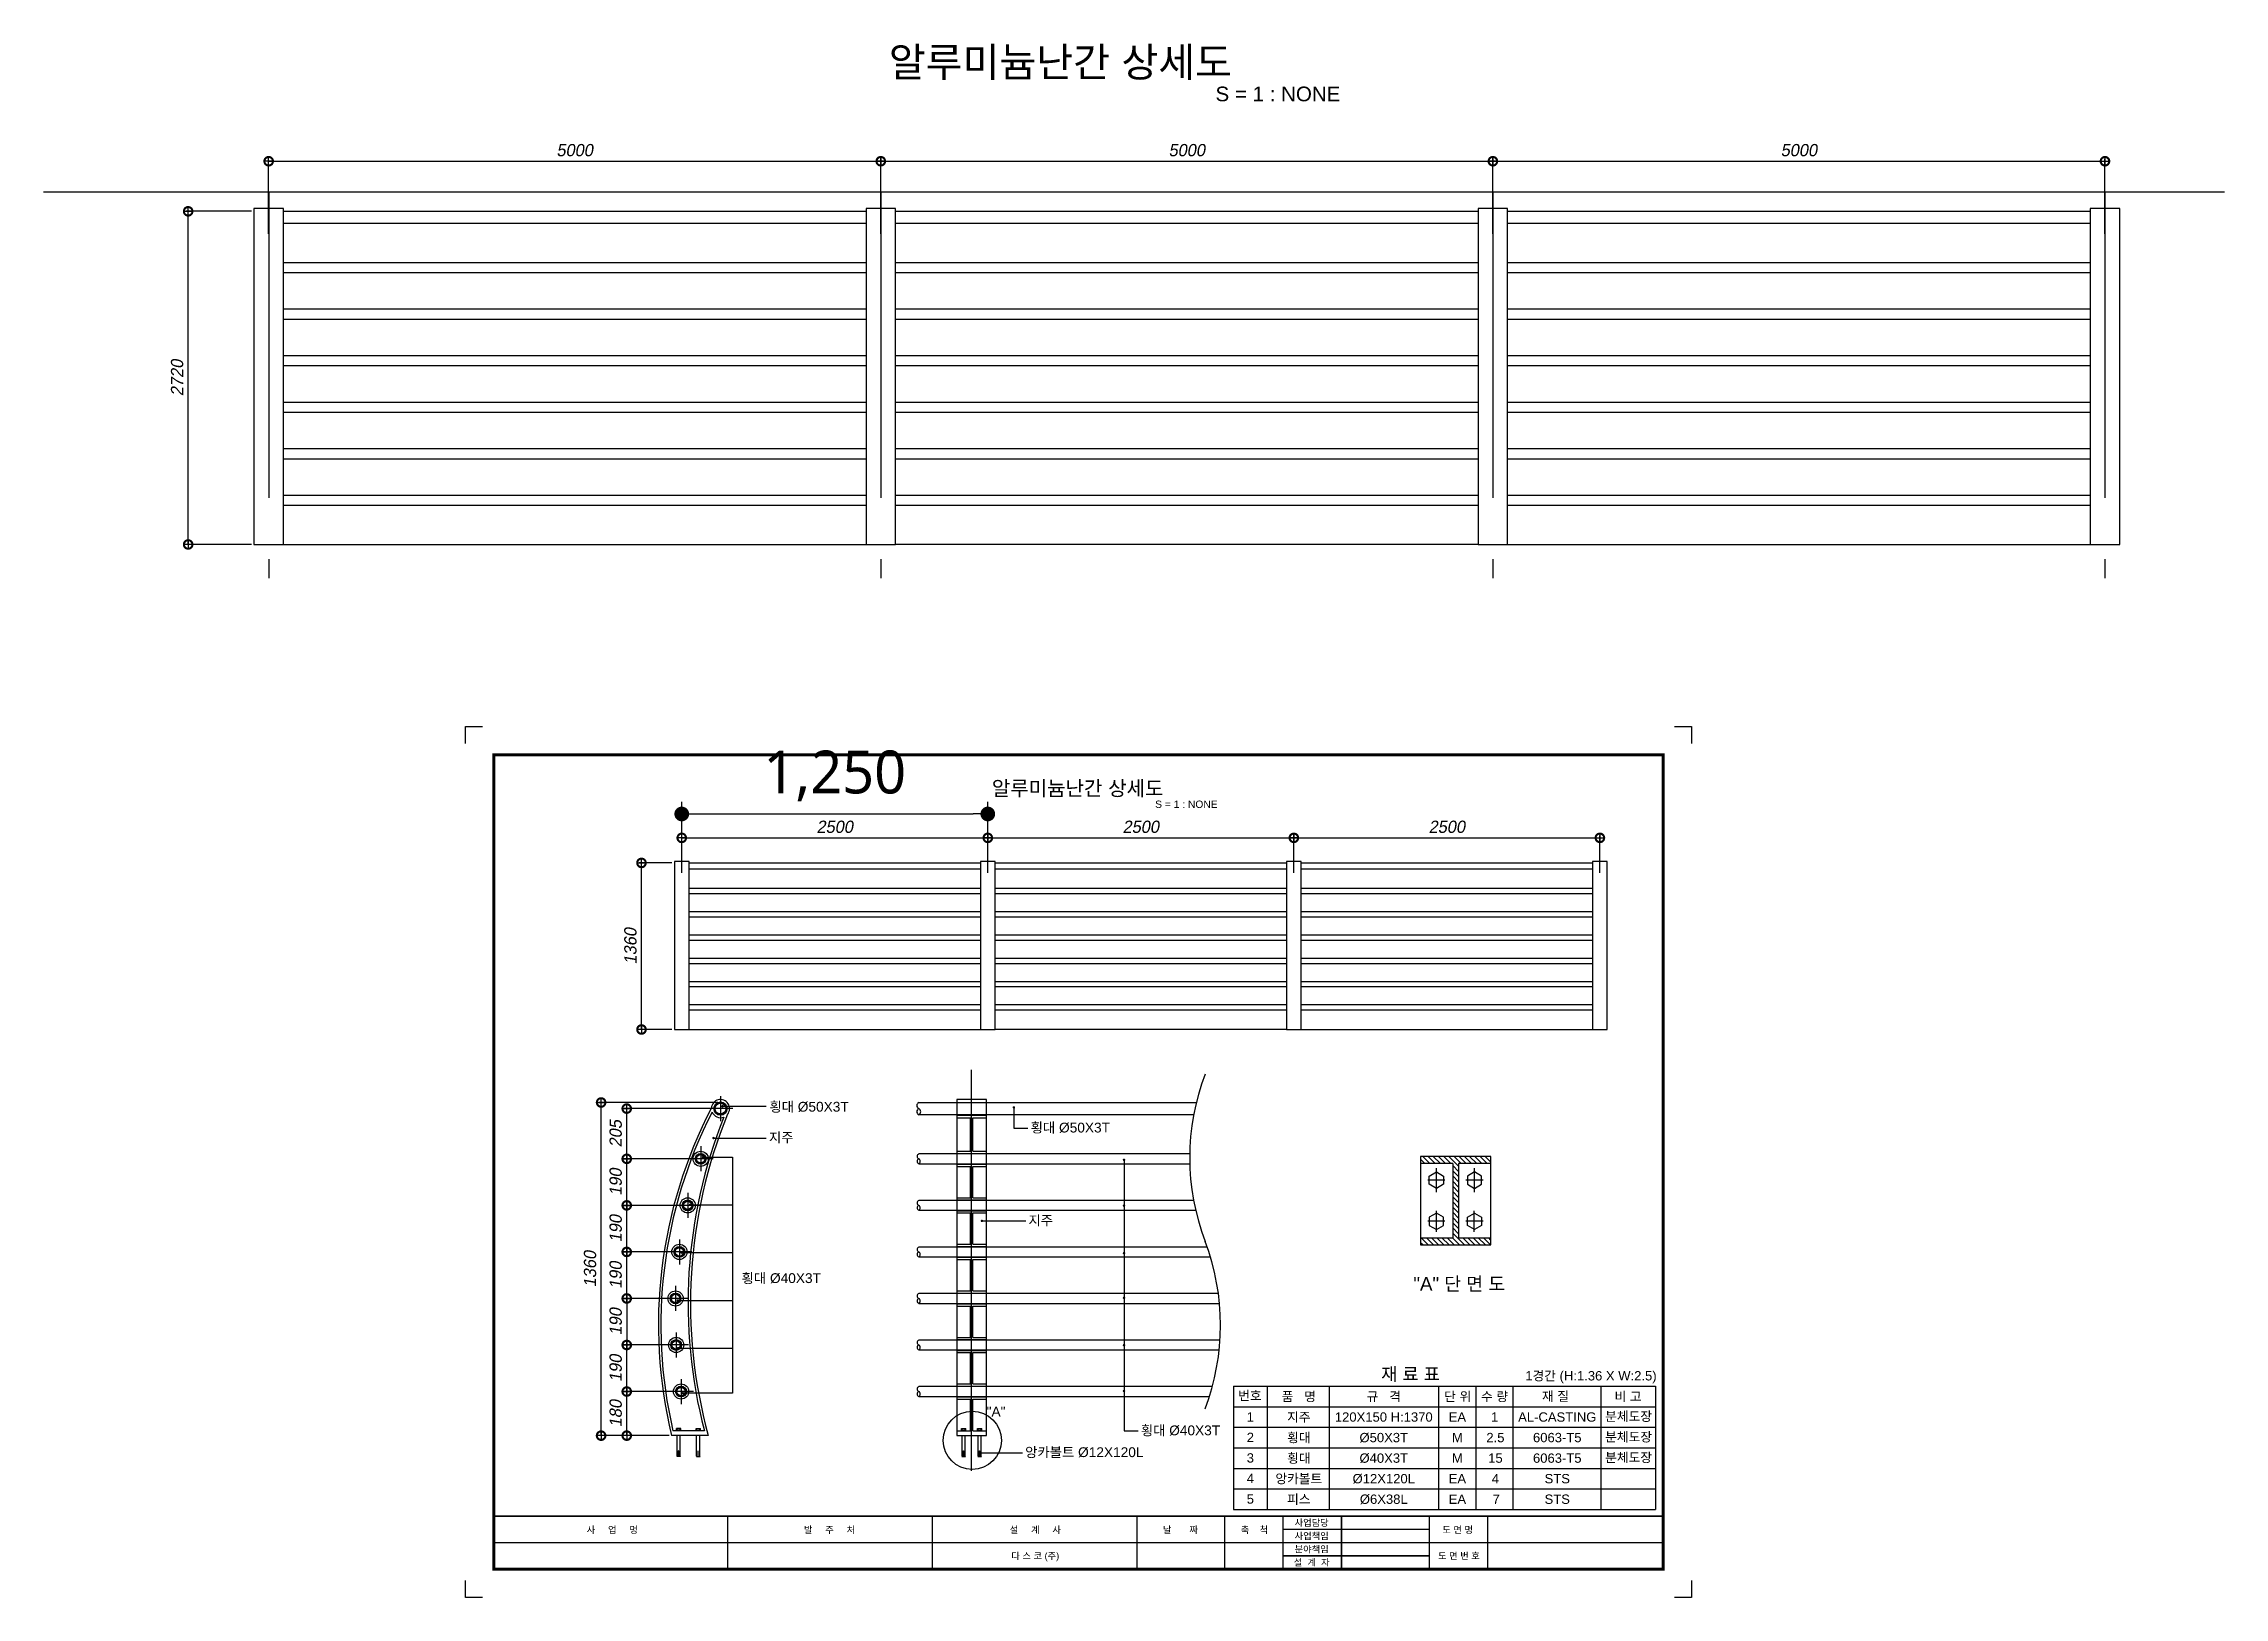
# Model space of a CAD drawing. Header units: metres. Extents: x 185094 to 267743, y 19941 to 53123.
# Drawn here: x 258836 to 267743, y 46780 to 53123 of the extents above; entities that cross this region are included whole.
import ezdxf
from ezdxf.enums import TextEntityAlignment as Align

# ---------------------------------------------------------------- set-up
doc = ezdxf.new("R2010")
doc.units = ezdxf.units.M
doc.header["$LTSCALE"] = 500
doc.linetypes.add('CENTER', pattern=[2, 1.25, -0.25, 0.25, -0.25])
doc.linetypes.add('CENTERX2', pattern=[101.6, 63.5, -12.7, 12.7, -12.7])
doc.layers.get('Defpoints').update_dxf_attribs({"color": 150})
for name, color, linetype in [('-L-dim', 1, 'Continuous'), ('2-PYO', 7, 'Continuous'), ('BOX', 7, 'Continuous'), ('CONCM', 3, 'Continuous'), ('CS-DIML', 1, 'Continuous'), ('DEFAULT', 7, 'Continuous'), ('DIM1', 1, 'Continuous'), ('EP', 7, 'Continuous'), ('L-dim', 1, 'Continuous'), ('MMTXT', 4, 'Continuous'), ('T25', 7, 'Continuous'), ('일반글자', 7, 'Continuous')]:
    doc.layers.add(name, color=color, linetype=linetype)
doc.styles.add('CZ-TEXT2', font='malgun_0.ttf')
doc.styles.add('GHD', font='arial.ttf')
doc.styles.add('GHS', font='djdg.shx', dxfattribs={"oblique": 10, "bigfont": 'ghs.shx'})
doc.styles.add('HY울릉도B', font='arial.ttf')
doc.styles.add('HY울릉도L', font='arial.ttf')
doc.styles.add('STYLE1', font='arial.ttf', dxfattribs={"height": 0.22})
doc.styles.add('굴림', font='arial.ttf')
doc.styles.add('중고딕', font='arial.ttf')
doc.dimstyles.new('사본 30', dxfattribs={"dimscale": 20, "dimtxt": 2.5, "dimasz": 3.5, "dimexe": 0.5, "dimexo": 0.5, "dimgap": 1, "dimtad": 1, "dimdsep": 46, "dimtxsty": 'GHS', "dimblk1": 'DOTSMALL', "dimblk2": 'DOTSMALL', "dimsah": 1, "dimcen": 0.09, "dimclrd": 8, "dimclre": 8, "dimclrt": 7, "dimadec": 0, "dimazin": 0, "dimtfac": 1, "dimtofl": 0, "dimtmove": 0, "dimatfit": 3, "dimldrblk": 'DOTSMALL', "dimfxl": 0, "dimtolj": 1, "dimtzin": 0, "dimarcsym": 0})
doc.dimstyles.new('일반도면_100', dxfattribs={"dimscale": 120, "dimtxt": 3.5, "dimasz": 1.2, "dimexe": 1, "dimexo": 0, "dimgap": 1, "dimtad": 1, "dimdec": 0, "dimzin": 0, "dimlunit": 6, "dimtxsty": 'CZ-TEXT2', "dimblk1": 'DOT', "dimblk2": 'DOT', "dimsah": 1, "dimcen": 0.09, "dimclrd": 1, "dimclre": 1, "dimclrt": 7, "dimadec": 0, "dimazin": 0, "dimtfac": 0.072, "dimtdec": 0, "dimtix": 1, "dimtmove": 2, "dimatfit": 2, "dimldrblk": 'DOT', "dimfxl": 0, "dimtolj": 1, "dimtzin": 0, "dimarcsym": 0})
doc.dimstyles.new('조경dim-40', dxfattribs={"dimscale": 40, "dimtxt": 3, "dimasz": 0.5, "dimexe": 1, "dimexo": 1.5, "dimgap": 1, "dimtad": 1, "dimdec": 0, "dimrnd": 1, "dimzin": 0, "dimdsep": 46, "dimlunit": 6, "dimtxsty": 'HY울릉도L', "dimblk": 'DOT', "dimcen": 0.5, "dimdle": 2, "dimclrd": 1, "dimclre": 1, "dimclrt": 7, "dimadec": 0, "dimazin": 0, "dimtfac": 1, "dimtdec": 0, "dimtix": 1, "dimtmove": 0, "dimatfit": 2, "dimldrblk": 'DOT', "dimfxl": 0, "dimtolj": 1, "dimtzin": 0, "dimlwd": -1, "dimlwe": -1, "dimarcsym": 0})

msp = doc.modelspace()

# ---------------------------------------------------------------- texts
at = {"layer": '-L-dim', "color": 0, "style": '중고딕'}
for s, p in [('횡대 Ø50X3T', (261800.1384, 48782.8156)), ('횡대 Ø50X3T', (262867.2512, 48697.7087)), ('지주', (261798.3136, 48657.2021)), ('지주', (262858.2048, 48318.7617)), ('횡대 Ø40X3T', (261686.6302, 48083.1292)), ('"A"', (262687.4705, 47538.2747)), ('횡대 Ø40X3T', (263317.1615, 47461.6245)), ('앙카볼트 Ø12X120L', (262844.6269, 47372.6513))]:
    msp.add_text(s, height=40, rotation=0.00000001, dxfattribs=at).set_placement(p, align=Align.MIDDLE_LEFT)
at = {"color": 7, "linetype": 'ByBlock', "style": 'STYLE1'}
for s, height, p in [('1경간 (H:1.36 X W:2.5)', 38.113527, (265155.5767, 47684.4969)), ('번호', 38.11353, (263762.6416, 47603.6324)), ('품   명', 38.11353, (263962.4004, 47599.9761)), ('규   격', 38.11353, (264309.4017, 47599.9761)), ('단 위', 38.11353, (264611.2567, 47599.9761)), ('수 량', 38.11353, (264761.9919, 47599.9761)), ('재 질', 38.11353, (265010.9722, 47601.2122)), ('비 고', 38.11353, (265307.0406, 47599.9761)), ('1', 38.1135, (263764.468, 47516.8006)), ('지주', 38.11353, (263962.4004, 47516.1263)), ('120X150 H:1370', 38.113527, (264309.4017, 47516.1263)), ('EA', 38.11353, (264610.0429, 47516.1263)), ('1', 38.1135, (264761.8858, 47516.1263)), ('AL-CASTING', 38.11353, (265018.0076, 47516.1263)), ('분체도장', 38.11353, (265309.1973, 47518.886)), ('2', 38.1135, (263764.468, 47432.9509)), ('횡대', 38.11353, (263962.4004, 47432.2766)), ('Ø50X3T', 38.11353, (264309.4017, 47432.2766)), ('M', 38.1135, (264610.0429, 47432.2766)), ('2.5', 38.11353, (264765.4285, 47432.2766)), ('6063-T5', 38.11353, (265018.0076, 47432.2766)), ('분체도장', 38.11353, (265309.1973, 47435.0363)), ('3', 38.1135, (263764.468, 47349.1011)), ('횡대', 38.11353, (263962.4004, 47348.4268)), ('Ø40X3T', 38.11353, (264309.4017, 47348.4268)), ('M', 38.1135, (264610.0429, 47348.4268)), ('15', 38.11353, (264765.4285, 47348.4268)), ('6063-T5', 38.11353, (265018.0076, 47348.4268)), ('분체도장', 38.11353, (265309.1973, 47351.1865)), ('4', 38.1135, (263764.468, 47265.2514)), ('앙카볼트', 38.11353, (263962.4004, 47264.5771)), ('Ø12X120L', 38.11353, (264309.4017, 47264.5771)), ('EA', 38.11353, (264610.0429, 47264.5771)), ('4', 38.1135, (264765.4285, 47264.5771)), ('STS', 38.11353, (265018.0076, 47264.5771)), ('5', 38.1135, (263764.468, 47181.4016)), ('피스', 38.11353, (263962.4004, 47180.7273)), ('Ø6X38L', 38.11353, (264309.4017, 47180.7273)), ('EA', 38.11353, (264610.0429, 47180.7273)), ('7', 38.1135, (264768.6723, 47180.7273)), ('STS', 38.11353, (265018.0076, 47180.7273))]:
    msp.add_text(s, height=height, dxfattribs=at).set_placement(p, align=Align.MIDDLE_CENTER)
at = {"layer": '2-PYO', "color": 7, "style": 'GHD'}
for height, p in [(120, (262988.7303, 52951.4266)), (60, (263058.9871, 50034.7538))]:
    msp.add_text('알루미늄난간 상세도', height=height, dxfattribs=at).set_placement(p, align=Align.BOTTOM_CENTER)
at = {"layer": 'EP', "attachment_point": 1, "style": '굴림'}
for s, insert, char_height in [('"A" 단 면 도', (264430.2471, 48087.1772), 54.675), ('재 료 표', (264298.4283, 47718.3047), 52.92335)]:
    msp.add_mtext(s, dxfattribs=dict(at, insert=insert, char_height=char_height))
at = {"layer": 'T25', "style": 'HY울릉도B'}
for height, p in [(60, (263877.1781, 52917.4051)), (30, (263503.211, 50017.7431))]:
    msp.add_text('S = 1 : NONE', height=height, dxfattribs=at).set_placement(p, align=Align.MIDDLE_CENTER)
at = {"layer": '일반글자', "color": 7, "style": '굴림'}
for s, p in [('사     업     명', (261158.4614, 47042.1239)), ('발     주     처', (262045.7825, 47042.1239)), ('설     계     사', (262886.0224, 47042.1239)), ('날       짜', (263479.0325, 47042.1239)), ('축    척', (263781.2137, 47042.1239)), ('사업담당', (264014.9595, 47070.9572)), ('사업책임', (264014.9595, 47016.9572)), ('도 면 명', (264611.4995, 47042.1239)), ('다 스 코 (주)', (262886.0224, 46935.7518)), ('설  계  자', (264014.9595, 46908.9572)), ('분야책임', (264014.9595, 46962.9572)), ('도 면 번 호', (264616.3577, 46935.7518))]:
    msp.add_text(s, height=27, dxfattribs=at).set_placement(p, align=Align.CENTER)

# ---------------------------------------------------------------- blocks, each defined once
blk = doc.blocks.new('_Dot')
at = {"color": 0, "linetype": 'ByBlock', "lineweight": -2}
blk.add_line((-0.5, 0), (-1, 0), dxfattribs=at)
at = {"color": 0, "linetype": 'ByBlock', "const_width": 0.5}
blk.add_lwpolyline([(-0.25, 0, 1), (0.25, 0, 1)], format="xyb", close=True, dxfattribs=at)
blk = doc.blocks.new('SDFSDFDSF')
at = {"color": 0}
for p, q in [((33652.2, 10113), (33669.7, 10113)), ((33652.2, 10103.6), (33652.2, 10113)), ((33652.2, 10105.8), (33669.7, 10105.8)), ((33654.4, 10105.8), (33654.4, 10113)), ((33654.4, 10000.4), (33654.4, 10083.6)), ((33667.4, 10105.8), (33667.4, 10113)), ((33667.4, 10000.4), (33667.4, 10083.6)), ((33669.7, 10103.6), (33669.7, 10113)), ((33654.4, 10000.4), (33653.5, 9998.6)), ((33653.5, 9998.6), (33660.5, 9998.6)), ((33660.5, 9998.6), (33660.5, 10021)), ((33660.5, 10021), (33661.4, 10021)), ((33661.4, 9998.6), (33661.4, 10021)), ((33661.4, 9998.6), (33668.3, 9998.6)), ((33667.4, 10000.4), (33668.3, 9998.6))]:
    blk.add_line(p, q, dxfattribs=at)
blk = doc.blocks.new('_DOTSMALL')
at = {"color": 7}
for p, q in [((-0.29, 0), (0.29, 0)), ((0, 0.29), (0, -0.29))]:
    blk.add_line(p, q, dxfattribs=at)
at = {"color": 0, "linetype": 'ByBlock', "const_width": 0.5}
blk.add_lwpolyline([(0.06, 0, 1), (-0.06, 0, 1)], format="xyb", close=True, dxfattribs=at)
blk = doc.blocks.new('*D451')
at = {"color": 8, "lineweight": -2, "transparency": 16777216}
for p, q in [((261590.2, 48800.2), (261102.8, 48800.2)), ((261112.8, 47440.2), (261112.8, 48800.2)), ((261390.4, 47440.2), (261102.8, 47440.2))]:
    blk.add_line(p, q, dxfattribs=at)
at = {"layer": 'Defpoints', "color": 0, "transparency": 16777216}
for p in [(261112.8, 48800.2), (261600.2, 48800.2), (261400.4, 47440.2)]:
    blk.add_point(p, dxfattribs=at)
at = {"color": 8, "lineweight": -2, "transparency": 16777216, "xscale": 70, "yscale": 70, "zscale": 70}
for p, rotation in [((261112.8, 48800.2), 90), ((261112.8, 47440.2), 270)]:
    blk.add_blockref('_DOTSMALL', p, dxfattribs=dict(at, rotation=rotation))
at = {"color": 7, "transparency": 16777216, "insert": (261067.8, 48120.2), "char_height": 50, "attachment_point": 5, "rotation": 90, "style": 'GHS'}
blk.add_mtext('\\A1;1360', dxfattribs=at)
blk = doc.blocks.new('*D452')
at = {"color": 8, "lineweight": -2, "transparency": 16777216}
for p, q in [((261429.3, 47620.2), (261207.5, 47620.2)), ((261217.5, 47440.2), (261217.5, 47620.2)), ((261390.4, 47440.2), (261207.5, 47440.2))]:
    blk.add_line(p, q, dxfattribs=at)
at = {"layer": 'Defpoints', "color": 0, "transparency": 16777216}
for p in [(261217.5, 47620.2), (261439.3, 47620.2), (261400.4, 47440.2)]:
    blk.add_point(p, dxfattribs=at)
at = {"color": 8, "lineweight": -2, "transparency": 16777216, "xscale": 70, "yscale": 70, "zscale": 70}
for p, rotation in [((261217.5, 47620.2), 90), ((261217.5, 47440.2), 270)]:
    blk.add_blockref('_DOTSMALL', p, dxfattribs=dict(at, rotation=rotation))
at = {"color": 7, "transparency": 16777216, "insert": (261172.5, 47530.2), "char_height": 50, "attachment_point": 5, "rotation": 90, "style": 'GHS'}
blk.add_mtext('\\A1;180', dxfattribs=at)
blk = doc.blocks.new('*D453')
at = {"color": 8, "lineweight": -2, "transparency": 16777216}
for p, q in [((261409.1, 47810.2), (261207.5, 47810.2)), ((261217.5, 47620.2), (261217.5, 47810.2)), ((261429.3, 47620.2), (261207.5, 47620.2))]:
    blk.add_line(p, q, dxfattribs=at)
at = {"layer": 'Defpoints', "color": 0, "transparency": 16777216}
for p in [(261217.5, 47810.2), (261419.1, 47810.2), (261439.3, 47620.2)]:
    blk.add_point(p, dxfattribs=at)
at = {"color": 8, "lineweight": -2, "transparency": 16777216, "xscale": 70, "yscale": 70, "zscale": 70}
for p, rotation in [((261217.5, 47810.2), 90), ((261217.5, 47620.2), 270)]:
    blk.add_blockref('_DOTSMALL', p, dxfattribs=dict(at, rotation=rotation))
at = {"color": 7, "transparency": 16777216, "insert": (261172.5, 47715.2), "char_height": 50, "attachment_point": 5, "rotation": 90, "style": 'GHS'}
blk.add_mtext('\\A1;190', dxfattribs=at)
blk = doc.blocks.new('*D454')
at = {"color": 8, "lineweight": -2, "transparency": 16777216}
for p, q in [((261409.1, 48000.2), (261207.5, 48000.2)), ((261217.5, 48000.2), (261217.5, 47810.2)), ((261409.1, 47810.2), (261207.5, 47810.2))]:
    blk.add_line(p, q, dxfattribs=at)
at = {"layer": 'Defpoints', "color": 0, "transparency": 16777216}
for p in [(261419.1, 48000.2), (261217.5, 47810.2), (261419.1, 47810.2)]:
    blk.add_point(p, dxfattribs=at)
at = {"color": 8, "lineweight": -2, "transparency": 16777216, "xscale": 70, "yscale": 70, "zscale": 70}
for p, rotation in [((261217.5, 48000.2), 90), ((261217.5, 47810.2), 270)]:
    blk.add_blockref('_DOTSMALL', p, dxfattribs=dict(at, rotation=rotation))
at = {"color": 7, "transparency": 16777216, "insert": (261172.5, 47905.2), "char_height": 50, "attachment_point": 5, "rotation": 90, "style": 'GHS'}
blk.add_mtext('\\A1;190', dxfattribs=at)
blk = doc.blocks.new('*D455')
at = {"color": 8, "lineweight": -2, "transparency": 16777216}
for p, q in [((261422.5, 48190.2), (261207.5, 48190.2)), ((261217.5, 48000.2), (261217.5, 48190.2)), ((261409.1, 48000.2), (261207.5, 48000.2))]:
    blk.add_line(p, q, dxfattribs=at)
at = {"layer": 'Defpoints', "color": 0, "transparency": 16777216}
for p in [(261217.5, 48190.2), (261432.5, 48190.2), (261419.1, 48000.2)]:
    blk.add_point(p, dxfattribs=at)
at = {"color": 8, "lineweight": -2, "transparency": 16777216, "xscale": 70, "yscale": 70, "zscale": 70}
for p, rotation in [((261217.5, 48190.2), 90), ((261217.5, 48000.2), 270)]:
    blk.add_blockref('_DOTSMALL', p, dxfattribs=dict(at, rotation=rotation))
at = {"color": 7, "transparency": 16777216, "insert": (261172.5, 48095.2), "char_height": 50, "attachment_point": 5, "rotation": 90, "style": 'GHS'}
blk.add_mtext('\\A1;190', dxfattribs=at)
blk = doc.blocks.new('*D456')
at = {"color": 8, "lineweight": -2, "transparency": 16777216}
for p, q in [((261456.4, 48380.2), (261207.5, 48380.2)), ((261217.5, 48190.2), (261217.5, 48380.2)), ((261422.5, 48190.2), (261207.5, 48190.2))]:
    blk.add_line(p, q, dxfattribs=at)
at = {"layer": 'Defpoints', "color": 0, "transparency": 16777216}
for p in [(261217.5, 48380.2), (261466.4, 48380.2), (261432.5, 48190.2)]:
    blk.add_point(p, dxfattribs=at)
at = {"color": 8, "lineweight": -2, "transparency": 16777216, "xscale": 70, "yscale": 70, "zscale": 70}
for p, rotation in [((261217.5, 48380.2), 90), ((261217.5, 48190.2), 270)]:
    blk.add_blockref('_DOTSMALL', p, dxfattribs=dict(at, rotation=rotation))
at = {"color": 7, "transparency": 16777216, "insert": (261172.5, 48285.2), "char_height": 50, "attachment_point": 5, "rotation": 90, "style": 'GHS'}
blk.add_mtext('\\A1;190', dxfattribs=at)
blk = doc.blocks.new('*D457')
at = {"color": 8, "lineweight": -2, "transparency": 16777216}
for p, q in [((261509.5, 48570.2), (261207.5, 48570.2)), ((261217.5, 48380.2), (261217.5, 48570.2)), ((261456.4, 48380.2), (261207.5, 48380.2))]:
    blk.add_line(p, q, dxfattribs=at)
at = {"layer": 'Defpoints', "color": 0, "transparency": 16777216}
for p in [(261217.5, 48570.2), (261519.5, 48570.2), (261466.4, 48380.2)]:
    blk.add_point(p, dxfattribs=at)
at = {"color": 8, "lineweight": -2, "transparency": 16777216, "xscale": 70, "yscale": 70, "zscale": 70}
for p, rotation in [((261217.5, 48570.2), 90), ((261217.5, 48380.2), 270)]:
    blk.add_blockref('_DOTSMALL', p, dxfattribs=dict(at, rotation=rotation))
at = {"color": 7, "transparency": 16777216, "insert": (261172.5, 48475.2), "char_height": 50, "attachment_point": 5, "rotation": 90, "style": 'GHS'}
blk.add_mtext('\\A1;190', dxfattribs=at)
blk = doc.blocks.new('*D458')
at = {"color": 8, "lineweight": -2, "transparency": 16777216}
for p, q in [((261590.2, 48775.2), (261207.5, 48775.2)), ((261217.5, 48570.2), (261217.5, 48775.2)), ((261509.5, 48570.2), (261207.5, 48570.2))]:
    blk.add_line(p, q, dxfattribs=at)
at = {"layer": 'Defpoints', "color": 0, "transparency": 16777216}
for p in [(261217.5, 48775.2), (261600.2, 48775.2), (261519.5, 48570.2)]:
    blk.add_point(p, dxfattribs=at)
at = {"color": 8, "lineweight": -2, "transparency": 16777216, "xscale": 70, "yscale": 70, "zscale": 70}
for p, rotation in [((261217.5, 48775.2), 90), ((261217.5, 48570.2), 270)]:
    blk.add_blockref('_DOTSMALL', p, dxfattribs=dict(at, rotation=rotation))
at = {"color": 7, "transparency": 16777216, "insert": (261172.5, 48672.7), "char_height": 50, "attachment_point": 5, "rotation": 90, "style": 'GHS'}
blk.add_mtext('\\A1;205', dxfattribs=at)
blk = doc.blocks.new('*D460')
at = {"color": 8, "lineweight": -2, "transparency": 16777216}
for p, q in [((261402.1, 49778.2), (261267.7, 49778.2)), ((261277.7, 49098.2), (261277.7, 49778.2)), ((261402.1, 49098.2), (261267.7, 49098.2))]:
    blk.add_line(p, q, dxfattribs=at)
at = {"layer": 'Defpoints', "color": 0, "transparency": 16777216}
for p in [(261277.7, 49778.2), (261412.1, 49778.2), (261412.1, 49098.2)]:
    blk.add_point(p, dxfattribs=at)
at = {"color": 8, "lineweight": -2, "transparency": 16777216, "xscale": 70, "yscale": 70, "zscale": 70}
for p, rotation in [((261277.7, 49778.2), 90), ((261277.7, 49098.2), 270)]:
    blk.add_blockref('_DOTSMALL', p, dxfattribs=dict(at, rotation=rotation))
at = {"color": 7, "transparency": 16777216, "insert": (261232.7, 49438.2), "char_height": 50, "attachment_point": 5, "rotation": 90, "style": 'GHS'}
blk.add_mtext('\\A1;1360', dxfattribs=at)
blk = doc.blocks.new('*D327')
at = {"color": 8, "lineweight": -2, "transparency": 16777216}
for p, q in [((261442.1, 49737.2), (261442.1, 49890.4)), ((261442.1, 49880.4), (262692.1, 49880.4)), ((262692.1, 49737.2), (262692.1, 49890.4))]:
    blk.add_line(p, q, dxfattribs=at)
at = {"layer": 'Defpoints', "color": 0, "transparency": 16777216}
for p in [(262692.1, 49880.4), (261442.1, 49727.2), (262692.1, 49727.2)]:
    blk.add_point(p, dxfattribs=at)
at = {"color": 8, "lineweight": -2, "transparency": 16777216, "xscale": 70, "yscale": 70, "zscale": 70, "rotation": 180}
blk.add_blockref('_DOTSMALL', (261442.1, 49880.4), dxfattribs=at)
at = {"color": 8, "lineweight": -2, "transparency": 16777216, "xscale": 70, "yscale": 70, "zscale": 70}
blk.add_blockref('_DOTSMALL', (262692.1, 49880.4), dxfattribs=at)
at = {"color": 7, "transparency": 16777216, "insert": (262067.1, 49925.4), "char_height": 50, "attachment_point": 5, "style": 'GHS'}
blk.add_mtext('\\A1;2500', dxfattribs=at)
blk = doc.blocks.new('*D328')
at = {"color": 8, "lineweight": -2, "transparency": 16777216}
for p, q in [((262692.1, 49737.2), (262692.1, 49890.4)), ((262692.1, 49880.4), (263942.1, 49880.4)), ((263942.1, 49737.2), (263942.1, 49890.4))]:
    blk.add_line(p, q, dxfattribs=at)
at = {"layer": 'Defpoints', "color": 0, "transparency": 16777216}
for p in [(263942.1, 49880.4), (262692.1, 49727.2), (263942.1, 49727.2)]:
    blk.add_point(p, dxfattribs=at)
at = {"color": 8, "lineweight": -2, "transparency": 16777216, "xscale": 70, "yscale": 70, "zscale": 70, "rotation": 180}
blk.add_blockref('_DOTSMALL', (262692.1, 49880.4), dxfattribs=at)
at = {"color": 8, "lineweight": -2, "transparency": 16777216, "xscale": 70, "yscale": 70, "zscale": 70}
blk.add_blockref('_DOTSMALL', (263942.1, 49880.4), dxfattribs=at)
at = {"color": 7, "transparency": 16777216, "insert": (263317.1, 49925.4), "char_height": 50, "attachment_point": 5, "style": 'GHS'}
blk.add_mtext('\\A1;2500', dxfattribs=at)
blk = doc.blocks.new('*D329')
at = {"color": 8, "lineweight": -2, "transparency": 16777216}
for p, q in [((263942.1, 49737.2), (263942.1, 49890.4)), ((263942.1, 49880.4), (265192.1, 49880.4)), ((265192.1, 49737.2), (265192.1, 49890.4))]:
    blk.add_line(p, q, dxfattribs=at)
at = {"layer": 'Defpoints', "color": 0, "transparency": 16777216}
for p in [(265192.1, 49880.4), (263942.1, 49727.2), (265192.1, 49727.2)]:
    blk.add_point(p, dxfattribs=at)
at = {"color": 8, "lineweight": -2, "transparency": 16777216, "xscale": 70, "yscale": 70, "zscale": 70, "rotation": 180}
blk.add_blockref('_DOTSMALL', (263942.1, 49880.4), dxfattribs=at)
at = {"color": 8, "lineweight": -2, "transparency": 16777216, "xscale": 70, "yscale": 70, "zscale": 70}
blk.add_blockref('_DOTSMALL', (265192.1, 49880.4), dxfattribs=at)
at = {"color": 7, "transparency": 16777216, "insert": (264567.1, 49925.4), "char_height": 50, "attachment_point": 5, "style": 'GHS'}
blk.add_mtext('\\A1;2500', dxfattribs=at)
blk = doc.blocks.new('*D330')
at = {"layer": 'CS-DIML', "color": 1, "lineweight": -2, "transparency": 16777216}
for p, q in [((261442.1, 49901), (261442.1, 50028)), ((261502.1, 49978), (262632.1, 49978)), ((262692.1, 49901), (262692.1, 50028))]:
    blk.add_line(p, q, dxfattribs=at)
at = {"layer": 'Defpoints', "color": 0, "transparency": 16777216}
for p in [(262692.1, 49978), (261442.1, 49901), (262692.1, 49901)]:
    blk.add_point(p, dxfattribs=at)
at = {"layer": 'CS-DIML', "color": 1, "lineweight": -2, "transparency": 16777216, "xscale": 59.99999999999995, "yscale": 59.99999999999995, "zscale": 59.99999999999995, "rotation": 180}
blk.add_blockref('_Dot', (261442.1, 49978), dxfattribs=at)
at = {"layer": 'CS-DIML', "color": 1, "lineweight": -2, "transparency": 16777216, "xscale": 59.99999999999995, "yscale": 59.99999999999995, "zscale": 59.99999999999995}
blk.add_blockref('_Dot', (262692.1, 49978), dxfattribs=at)
at = {"layer": 'CS-DIML', "color": 7, "transparency": 16777216, "insert": (262067.1, 50133.5), "char_height": 175, "attachment_point": 5, "style": 'CZ-TEXT2'}
blk.add_mtext('\\A1;1,250', dxfattribs=at)
blk = doc.blocks.new('*D459')
at = {"color": 8, "lineweight": -2, "transparency": 16777216}
for p, q in [((259685, 52438.3), (259416.2, 52438.3)), ((259426.2, 51078.3), (259426.2, 52438.3)), ((259685, 51078.3), (259416.2, 51078.3))]:
    blk.add_line(p, q, dxfattribs=at)
at = {"layer": 'Defpoints', "color": 0, "transparency": 16777216}
for p in [(259426.2, 52438.3), (259695, 52438.3), (259695, 51078.3)]:
    blk.add_point(p, dxfattribs=at)
at = {"color": 8, "lineweight": -2, "transparency": 16777216, "xscale": 70, "yscale": 70, "zscale": 70}
for p, rotation in [((259426.2, 52438.3), 90), ((259426.2, 51078.3), 270)]:
    blk.add_blockref('_DOTSMALL', p, dxfattribs=dict(at, rotation=rotation))
at = {"color": 7, "transparency": 16777216, "insert": (259381.2, 51758.3), "char_height": 50, "attachment_point": 5, "rotation": 90, "style": 'GHS'}
blk.add_mtext('\\A1;2720', dxfattribs=at)
blk = doc.blocks.new('*D324')
at = {"color": 8, "lineweight": -2, "transparency": 16777216}
for p, q in [((259755, 52346.3), (259755, 52652.7)), ((259755, 52642.7), (262255, 52642.7)), ((262255, 52346.3), (262255, 52652.7))]:
    blk.add_line(p, q, dxfattribs=at)
at = {"layer": 'Defpoints', "color": 0, "transparency": 16777216}
for p in [(262255, 52642.7), (259755, 52336.3), (262255, 52336.3)]:
    blk.add_point(p, dxfattribs=at)
at = {"color": 8, "lineweight": -2, "transparency": 16777216, "xscale": 70, "yscale": 70, "zscale": 70, "rotation": 180}
blk.add_blockref('_DOTSMALL', (259755, 52642.7), dxfattribs=at)
at = {"color": 8, "lineweight": -2, "transparency": 16777216, "xscale": 70, "yscale": 70, "zscale": 70}
blk.add_blockref('_DOTSMALL', (262255, 52642.7), dxfattribs=at)
at = {"color": 7, "transparency": 16777216, "insert": (261005, 52687.7), "char_height": 50, "attachment_point": 5, "style": 'GHS'}
blk.add_mtext('\\A1;5000', dxfattribs=at)
blk = doc.blocks.new('*D325')
at = {"color": 8, "lineweight": -2, "transparency": 16777216}
for p, q in [((262255, 52346.3), (262255, 52652.7)), ((262255, 52642.7), (264755, 52642.7)), ((264755, 52346.3), (264755, 52652.7))]:
    blk.add_line(p, q, dxfattribs=at)
at = {"layer": 'Defpoints', "color": 0, "transparency": 16777216}
for p in [(264755, 52642.7), (262255, 52336.3), (264755, 52336.3)]:
    blk.add_point(p, dxfattribs=at)
at = {"color": 8, "lineweight": -2, "transparency": 16777216, "xscale": 70, "yscale": 70, "zscale": 70, "rotation": 180}
blk.add_blockref('_DOTSMALL', (262255, 52642.7), dxfattribs=at)
at = {"color": 8, "lineweight": -2, "transparency": 16777216, "xscale": 70, "yscale": 70, "zscale": 70}
blk.add_blockref('_DOTSMALL', (264755, 52642.7), dxfattribs=at)
at = {"color": 7, "transparency": 16777216, "insert": (263505, 52687.7), "char_height": 50, "attachment_point": 5, "style": 'GHS'}
blk.add_mtext('\\A1;5000', dxfattribs=at)
blk = doc.blocks.new('*D326')
at = {"color": 8, "lineweight": -2, "transparency": 16777216}
for p, q in [((264755, 52346.3), (264755, 52652.7)), ((264755, 52642.7), (267255, 52642.7)), ((267255, 52346.3), (267255, 52652.7))]:
    blk.add_line(p, q, dxfattribs=at)
at = {"layer": 'Defpoints', "color": 0, "transparency": 16777216}
for p in [(267255, 52642.7), (264755, 52336.3), (267255, 52336.3)]:
    blk.add_point(p, dxfattribs=at)
at = {"color": 8, "lineweight": -2, "transparency": 16777216, "xscale": 70, "yscale": 70, "zscale": 70, "rotation": 180}
blk.add_blockref('_DOTSMALL', (264755, 52642.7), dxfattribs=at)
at = {"color": 8, "lineweight": -2, "transparency": 16777216, "xscale": 70, "yscale": 70, "zscale": 70}
blk.add_blockref('_DOTSMALL', (267255, 52642.7), dxfattribs=at)
at = {"color": 7, "transparency": 16777216, "insert": (266005, 52687.7), "char_height": 50, "attachment_point": 5, "style": 'GHS'}
blk.add_mtext('\\A1;5000', dxfattribs=at)

# ---------------------------------------------------------------- dimensions: what is measured, and where the dimension line sits
at = {"color": 0}
for base, p1, p2, picture, middle in [((262255.0333, 52642.6889), (259755.0333, 52336.3103), (262255.0333, 52336.3103), '*D324', (261005.0333, 52687.6889)), ((264755.0333, 52642.6889), (262255.0333, 52336.3103), (264755.0333, 52336.3103), '*D325', (263505.0333, 52687.6889)), ((267255.0333, 52642.6889), (264755.0333, 52336.3103), (267255.0333, 52336.3103), '*D326', (266005.0333, 52687.6889)), ((262692.1386, 49880.385), (261442.1386, 49727.1957), (262692.1386, 49727.1957), '*D327', (262067.1386, 49925.385)), ((263942.1386, 49880.385), (262692.1386, 49727.1957), (263942.1386, 49727.1957), '*D328', (263317.1386, 49925.385)), ((265192.1386, 49880.385), (263942.1386, 49727.1957), (265192.1386, 49727.1957), '*D329', (264567.1386, 49925.385))]:
    dim = msp.add_linear_dim(base=base, p1=p1, p2=p2, dimstyle='사본 30', override={"dimlfac": 2}, dxfattribs=at)
    dim.commit()
    dim.dimension.update_dxf_attribs({"geometry": picture, "text_midpoint": middle})
for base, p1, p2, picture, middle in [((259426.1972, 52438.3419), (259695.0333, 51078.3419), (259695.0333, 52438.3419), '*D459', (259381.1972, 51758.3419)), ((261277.7206, 49778.2115), (261412.1386, 49098.2115), (261412.1386, 49778.2115), '*D460', (261232.7206, 49438.2115))]:
    dim = msp.add_linear_dim(base=base, p1=p1, p2=p2, angle=90, dimstyle='사본 30', override={"dimlfac": 2}, dxfattribs=at)
    dim.commit()
    dim.dimension.update_dxf_attribs({"geometry": picture, "text_midpoint": middle})
for base, p1, p2, picture, middle in [((261112.8456, 48800.204), (261400.4046, 47440.204), (261600.2417, 48800.204), '*D451', (261067.8456, 48120.204)), ((261217.4621, 48775.204), (261519.4624, 48570.204), (261600.2417, 48775.204), '*D458', (261172.4621, 48672.704)), ((261217.4621, 48570.204), (261466.3652, 48380.204), (261519.4624, 48570.204), '*D457', (261172.4621, 48475.204)), ((261217.4621, 48380.204), (261432.4988, 48190.204), (261466.3652, 48380.204), '*D456', (261172.4621, 48285.204)), ((261217.4621, 48190.204), (261419.1481, 48000.204), (261432.4988, 48190.204), '*D455', (261172.4621, 48095.204)), ((261217.4621, 47810.204), (261419.1481, 48000.204), (261419.1481, 47810.204), '*D454', (261172.4621, 47905.204)), ((261217.4621, 47810.204), (261439.3021, 47620.204), (261419.1481, 47810.204), '*D453', (261172.4621, 47715.204)), ((261217.4621, 47620.204), (261400.4046, 47440.204), (261439.3021, 47620.204), '*D452', (261172.4621, 47530.204))]:
    dim = msp.add_linear_dim(base=base, p1=p1, p2=p2, angle=90, dimstyle='사본 30', dxfattribs=at)
    dim.commit()
    dim.dimension.update_dxf_attribs({"geometry": picture, "text_midpoint": middle})
at = {"layer": 'CS-DIML'}
dim = msp.add_linear_dim(base=(262692.1386, 49977.9506), p1=(261442.1386, 49901.0216), p2=(262692.1386, 49901.0216), dimstyle='일반도면_100', override={"dimscale": 50}, dxfattribs=at)
dim.commit()
dim.dimension.update_dxf_attribs({"geometry": '*D330', "text_midpoint": (262067.1386, 50133.5212)})

# ---------------------------------------------------------------- hatches: boundary and pattern name
h = msp.add_hatch()
h.set_pattern_fill('ANSI31', color=256, scale=120, angle=90, style=0)
h.set_pattern_definition([(135, (267778.54, 41452.078), (-10.606602, -10.606602), [])])
h.paths.add_polyline_path([(264459.0998, 48218.5577), (264747.0998, 48218.5577), (264747.0998, 48247.3577), (264615.0998, 48247.3577), (264615.0998, 48550.9577), (264747.0998, 48550.9577), (264747.0998, 48579.7577), (264459.0998, 48579.7577), (264459.0998, 48550.9577), (264591.0998, 48550.9577), (264591.0998, 48247.3577), (264459.0998, 48247.3577)])

# ---------------------------------------------------------------- linework, layer by layer
for p, q in [((258835.8349, 52518.3703), (267742.7037, 52518.3703)), ((259815.0333, 52450.3419), (259695.0333, 52450.3419)), ((259695.0333, 52450.3419), (259695.0333, 51078.3419)), ((259815.0333, 51078.3419), (259815.0333, 52450.3419)), ((262315.0333, 52450.3419), (262195.0333, 52450.3419)), ((262195.0333, 52450.3419), (262195.0333, 51078.3419)), ((262315.0333, 51078.3419), (262315.0333, 52450.3419)), ((264815.0333, 52450.3419), (264695.0333, 52450.3419)), ((264695.0333, 52450.3419), (264695.0333, 51078.3419)), ((264815.0333, 51078.3419), (264815.0333, 52450.3419)), ((267315.0333, 52450.3419), (267195.0333, 52450.3419)), ((267195.0333, 52450.3419), (267195.0333, 51078.3419)), ((267315.0333, 51078.3419), (267315.0333, 52450.3419)), ((259695.0333, 51078.3419), (259815.0333, 51078.3419)), ((262195.0333, 51078.3419), (262315.0333, 51078.3419)), ((264695.0333, 51078.3419), (264815.0333, 51078.3419)), ((267195.0333, 51078.3419), (267315.0333, 51078.3419)), ((261472.1386, 49784.2115), (261412.1386, 49784.2115)), ((261412.1386, 49784.2115), (261412.1386, 49098.2115)), ((261472.1386, 49098.2115), (261472.1386, 49784.2115)), ((262722.1386, 49784.2115), (262662.1386, 49784.2115)), ((262662.1386, 49784.2115), (262662.1386, 49098.2115)), ((262722.1386, 49098.2115), (262722.1386, 49784.2115)), ((263972.1386, 49784.2115), (263912.1386, 49784.2115)), ((263912.1386, 49784.2115), (263912.1386, 49098.2115)), ((263972.1386, 49098.2115), (263972.1386, 49784.2115)), ((265222.1386, 49784.2115), (265162.1386, 49784.2115)), ((265162.1386, 49784.2115), (265162.1386, 49098.2115)), ((265222.1386, 49098.2115), (265222.1386, 49784.2115)), ((261412.1386, 49098.2115), (261472.1386, 49098.2115)), ((262662.1386, 49098.2115), (262722.1386, 49098.2115)), ((263912.1386, 49098.2115), (263972.1386, 49098.2115)), ((265162.1386, 49098.2115), (265222.1386, 49098.2115)), ((262686.2303, 48812.204), (262566.2303, 48812.204)), ((262566.2303, 48812.204), (262566.2303, 47440.204)), ((262686.2303, 47440.204), (262686.2303, 48812.204)), ((264747.0998, 48579.7577), (264459.0998, 48579.7577)), ((264459.0998, 48579.7577), (264459.0998, 48218.5577)), ((264591.0998, 48550.9577), (264459.0998, 48550.9577)), ((264591.0998, 48550.9577), (264591.0998, 48247.3577)), ((264747.0998, 48550.9577), (264615.0998, 48550.9577)), ((264615.0998, 48550.9577), (264615.0998, 48247.3577)), ((264747.0998, 48218.5577), (264747.0998, 48579.7577)), ((264459.0998, 48247.3577), (264591.0998, 48247.3577)), ((264459.0998, 48218.5577), (264747.0998, 48218.5577)), ((264615.0998, 48247.3577), (264747.0998, 48247.3577)), ((261550.4046, 47440.204), (261400.4046, 47440.204)), ((261534.6961, 47460.204), (261405.9605, 47460.204)), ((262566.2303, 47440.204), (262686.2303, 47440.204))]:
    msp.add_line(p, q)
at = {"color": 1, "linetype": 'CENTER', "ltscale": 2}
for p, q in [((259755.0333, 52518.3703), (259755.0333, 50940.5162)), ((262255.0333, 52518.3703), (262255.0333, 50940.5162)), ((264755.0333, 52518.3703), (264755.0333, 50940.5162)), ((267255.0333, 52518.3703), (267255.0333, 50940.5162)), ((264559.2007, 48483.1577), (264489.0038, 48483.1577)), ((264524.1023, 48434.3558), (264524.1023, 48531.5468)), ((264715.0792, 48483.1577), (264644.8823, 48483.1577)), ((264679.9808, 48434.3558), (264679.9808, 48531.5468)), ((264559.2007, 48315.1577), (264489.0038, 48315.1577)), ((264524.1023, 48272.5621), (264524.1023, 48357.7532)), ((264715.0792, 48315.1577), (264644.8823, 48315.1577)), ((264678.4808, 48272.5621), (264678.4808, 48357.7532))]:
    msp.add_line(p, q, dxfattribs=at)
at = {"color": 240, "true_color": 0xed1f24}
msp.add_line((262626.2303, 47297.1038), (262626.2303, 48934.0368), dxfattribs=at)
at = {"color": 1, "linetype": 'CENTERX2'}
for p, q in [((261600.2417, 48826.204), (261600.2417, 48724.204)), ((261651.2417, 48775.204), (261549.2417, 48775.204)), ((261570.4624, 48570.204), (261468.4624, 48570.204)), ((261519.4624, 48621.204), (261519.4624, 48519.204)), ((261517.3652, 48380.204), (261415.3652, 48380.204)), ((261466.3652, 48431.204), (261466.3652, 48329.204)), ((261483.4988, 48190.204), (261381.4988, 48190.204)), ((261432.4988, 48241.204), (261432.4988, 48139.204)), ((261416.9003, 48051.204), (261416.9003, 47949.204)), ((261467.9003, 48000.204), (261365.9003, 48000.204)), ((261419.1481, 47861.204), (261419.1481, 47759.204)), ((261470.1481, 47810.204), (261368.1481, 47810.204)), ((261439.3021, 47671.204), (261439.3021, 47569.204)), ((261490.3021, 47620.204), (261388.3021, 47620.204))]:
    msp.add_line(p, q, dxfattribs=at)
at = {"color": 32, "true_color": 0xcd6928}
for p, q in [((262566.2303, 47460.204), (262621.2303, 47460.204)), ((262631.2303, 47460.204), (262686.2303, 47460.204))]:
    msp.add_line(p, q, dxfattribs=at)
for points in [[(260559.0447, 50265.4818), (260559.0447, 50334.7126), (260628.2755, 50334.7126)], [(265496.5832, 50334.7126), (265565.8139, 50334.7126), (265565.8139, 50265.4818)], [(260628.2755, 46779.9434), (260559.0447, 46779.9434), (260559.0447, 46849.1741)], [(265565.8139, 46849.1741), (265565.8139, 46779.9434), (265496.5832, 46779.9434)]]:
    msp.add_lwpolyline(points)
for points in [[(264524.1023, 48516.7577), (264553.2007, 48499.9577), (264553.2007, 48466.3577), (264524.1023, 48449.5577), (264495.0038, 48466.3577), (264495.0038, 48499.9577)], [(264679.9808, 48516.7577), (264650.8823, 48499.9577), (264650.8823, 48466.3577), (264679.9808, 48449.5577), (264709.0792, 48466.3577), (264709.0792, 48499.9577)], [(264524.1023, 48281.5577), (264553.2007, 48298.3577), (264553.2007, 48331.9577), (264524.1023, 48348.7577), (264495.0038, 48331.9577), (264495.0038, 48298.3577)], [(264679.9808, 48281.5577), (264650.8823, 48298.3577), (264650.8823, 48331.9577), (264679.9808, 48348.7577), (264709.0792, 48331.9577), (264709.0792, 48298.3577)]]:
    msp.add_lwpolyline(points, close=True)
at = {"color": 0}
msp.add_circle((262628.6191, 47420.7816), 118.8575, dxfattribs=at)
at = {"layer": 'BOX', "color": 4, "const_width": 12}
msp.add_lwpolyline([(260674.4293, 50219.328), (265450.4293, 50219.328), (265450.4293, 46895.328), (260674.4293, 46895.328)], close=True, dxfattribs=at)
at = {"layer": 'BOX', "color": 4, "const_width": 6}
for points in [[(265450.4293, 47111.328), (260674.4293, 47111.328)], [(261629.6293, 47111.328), (261629.6293, 46895.328)], [(262465.4293, 47111.328), (262465.4293, 46895.328)], [(263301.2293, 47111.328), (263301.2293, 46895.328)], [(263659.4293, 47111.328), (263659.4293, 46895.328)], [(263898.2293, 47111.328), (263898.2293, 46895.328)], [(264495.2293, 47057.328), (263898.2293, 47057.328)], [(264137.0293, 47111.328), (264137.0293, 46895.328)], [(264495.2293, 47111.328), (264495.2293, 46895.328)], [(264734.0293, 47111.328), (264734.0293, 46895.328)], [(265450.4293, 47003.328), (260674.4293, 47003.328)], [(264495.2293, 46949.328), (263898.2293, 46949.328)]]:
    msp.add_lwpolyline(points, dxfattribs=at)
at = {"layer": 'CONCM', "color": 7}
for p, q in [((264087.0157, 47641.901), (264087.0157, 47138.8024)), ((264533.3859, 47641.901), (264533.3859, 47138.8024)), ((264685.8382, 47641.901), (264685.8382, 47138.8024)), ((264836.4771, 47641.901), (264836.4771, 47138.8024))]:
    msp.add_line(p, q, dxfattribs=at)
at = {"layer": 'DEFAULT'}
for p, q in [((259815.0333, 52438.3419), (262195.0333, 52438.3419)), ((262195.0333, 52388.3419), (259815.0333, 52388.3419)), ((262315.0333, 52438.3419), (264695.0333, 52438.3419)), ((264695.0333, 52388.3419), (262315.0333, 52388.3419)), ((264815.0333, 52438.3419), (267195.0333, 52438.3419)), ((267195.0333, 52388.3419), (264815.0333, 52388.3419)), ((262195.0333, 52228.3419), (259815.0333, 52228.3419)), ((264695.0333, 52228.3419), (262315.0333, 52228.3419)), ((267195.0333, 52228.3419), (264815.0333, 52228.3419)), ((259815.0333, 52188.3419), (262195.0333, 52188.3419)), ((262315.0333, 52188.3419), (264695.0333, 52188.3419)), ((264815.0333, 52188.3419), (267195.0333, 52188.3419)), ((262195.0333, 52038.3419), (259815.0333, 52038.3419)), ((264695.0333, 52038.3419), (262315.0333, 52038.3419)), ((267195.0333, 52038.3419), (264815.0333, 52038.3419)), ((259815.0333, 51998.3419), (262195.0333, 51998.3419)), ((262315.0333, 51998.3419), (264695.0333, 51998.3419)), ((264815.0333, 51998.3419), (267195.0333, 51998.3419)), ((262195.0333, 51848.3419), (259815.0333, 51848.3419)), ((264695.0333, 51848.3419), (262315.0333, 51848.3419)), ((267195.0333, 51848.3419), (264815.0333, 51848.3419)), ((259815.0333, 51808.3419), (262195.0333, 51808.3419)), ((262315.0333, 51808.3419), (264695.0333, 51808.3419)), ((264815.0333, 51808.3419), (267195.0333, 51808.3419)), ((262195.0333, 51658.3419), (259815.0333, 51658.3419)), ((259815.0333, 51618.3419), (262195.0333, 51618.3419)), ((264695.0333, 51658.3419), (262315.0333, 51658.3419)), ((262315.0333, 51618.3419), (264695.0333, 51618.3419)), ((267195.0333, 51658.3419), (264815.0333, 51658.3419)), ((264815.0333, 51618.3419), (267195.0333, 51618.3419)), ((262195.0333, 51468.3419), (259815.0333, 51468.3419)), ((259815.0333, 51428.3419), (262195.0333, 51428.3419)), ((264695.0333, 51468.3419), (262315.0333, 51468.3419)), ((262315.0333, 51428.3419), (264695.0333, 51428.3419)), ((267195.0333, 51468.3419), (264815.0333, 51468.3419)), ((264815.0333, 51428.3419), (267195.0333, 51428.3419)), ((262195.0333, 51278.3419), (259815.0333, 51278.3419)), ((259815.0333, 51238.3419), (262195.0333, 51238.3419)), ((264695.0333, 51278.3419), (262315.0333, 51278.3419)), ((262315.0333, 51238.3419), (264695.0333, 51238.3419)), ((267195.0333, 51278.3419), (264815.0333, 51278.3419)), ((264815.0333, 51238.3419), (267195.0333, 51238.3419)), ((259815.0333, 51078.3419), (262195.0333, 51078.3419)), ((264695.0333, 51078.3419), (262315.0333, 51078.3419)), ((264815.0333, 51078.3419), (267195.0333, 51078.3419)), ((261472.1386, 49778.2115), (262662.1386, 49778.2115)), ((262662.1386, 49753.2115), (261472.1386, 49753.2115)), ((262722.1386, 49778.2115), (263912.1386, 49778.2115)), ((263912.1386, 49753.2115), (262722.1386, 49753.2115)), ((263972.1386, 49778.2115), (265162.1386, 49778.2115)), ((265162.1386, 49753.2115), (263972.1386, 49753.2115)), ((262662.1386, 49673.2115), (261472.1386, 49673.2115)), ((261472.1386, 49653.2115), (262662.1386, 49653.2115)), ((263912.1386, 49673.2115), (262722.1386, 49673.2115)), ((262722.1386, 49653.2115), (263912.1386, 49653.2115)), ((265162.1386, 49673.2115), (263972.1386, 49673.2115)), ((263972.1386, 49653.2115), (265162.1386, 49653.2115)), ((262662.1386, 49578.2115), (261472.1386, 49578.2115)), ((261472.1386, 49558.2115), (262662.1386, 49558.2115)), ((263912.1386, 49578.2115), (262722.1386, 49578.2115)), ((262722.1386, 49558.2115), (263912.1386, 49558.2115)), ((265162.1386, 49578.2115), (263972.1386, 49578.2115)), ((263972.1386, 49558.2115), (265162.1386, 49558.2115)), ((262662.1386, 49483.2115), (261472.1386, 49483.2115)), ((261472.1386, 49463.2115), (262662.1386, 49463.2115)), ((263912.1386, 49483.2115), (262722.1386, 49483.2115)), ((262722.1386, 49463.2115), (263912.1386, 49463.2115)), ((265162.1386, 49483.2115), (263972.1386, 49483.2115)), ((263972.1386, 49463.2115), (265162.1386, 49463.2115)), ((262662.1386, 49388.2115), (261472.1386, 49388.2115)), ((261472.1386, 49368.2115), (262662.1386, 49368.2115)), ((263912.1386, 49388.2115), (262722.1386, 49388.2115)), ((262722.1386, 49368.2115), (263912.1386, 49368.2115)), ((265162.1386, 49388.2115), (263972.1386, 49388.2115)), ((263972.1386, 49368.2115), (265162.1386, 49368.2115)), ((262662.1386, 49293.2115), (261472.1386, 49293.2115)), ((261472.1386, 49273.2115), (262662.1386, 49273.2115)), ((263912.1386, 49293.2115), (262722.1386, 49293.2115)), ((262722.1386, 49273.2115), (263912.1386, 49273.2115)), ((265162.1386, 49293.2115), (263972.1386, 49293.2115)), ((263972.1386, 49273.2115), (265162.1386, 49273.2115)), ((262662.1386, 49198.2115), (261472.1386, 49198.2115)), ((261472.1386, 49178.2115), (262662.1386, 49178.2115)), ((263912.1386, 49198.2115), (262722.1386, 49198.2115)), ((262722.1386, 49178.2115), (263912.1386, 49178.2115)), ((265162.1386, 49198.2115), (263972.1386, 49198.2115)), ((263972.1386, 49178.2115), (265162.1386, 49178.2115)), ((261472.1386, 49098.2115), (262662.1386, 49098.2115)), ((263912.1386, 49098.2115), (262722.1386, 49098.2115)), ((263972.1386, 49098.2115), (265162.1386, 49098.2115)), ((261620.6666, 48757.5454), (261620.7033, 48757.6351)), ((262410.1558, 48800.204), (263543.6788, 48800.204)), ((263532.9705, 48750.204), (262410.1558, 48750.204)), ((263516.8626, 48590.204), (262410.1558, 48590.204)), ((262410.1558, 48550.204), (263517.0425, 48550.204)), ((263532.7146, 48400.204), (262410.1558, 48400.204)), ((262410.1558, 48360.204), (263540.996, 48360.204)), ((263587.9958, 48210.204), (262410.1558, 48210.204)), ((262410.1558, 48170.204), (263601.1262, 48170.204)), ((263633.8908, 48020.204), (262410.1558, 48020.204)), ((262410.1558, 47980.204), (263638.4662, 47980.204)), ((263640.6514, 47830.204), (262410.1558, 47830.204)), ((262410.1558, 47790.204), (263637.2555, 47790.204)), ((263609.1357, 47640.204), (262410.1558, 47640.204)), ((262410.1558, 47600.204), (263597.3408, 47600.204))]:
    msp.add_line(p, q, dxfattribs=at)
at = {"layer": 'DEFAULT', "color": 32, "true_color": 0xcd6928}
for p, q in [((262566.2303, 48748.204), (262686.2303, 48748.204)), ((262566.2303, 48738.204), (262621.2303, 48738.204)), ((262621.2303, 48601.204), (262621.2303, 48738.204)), ((262631.2303, 48738.204), (262686.2303, 48738.204)), ((262631.2303, 48601.204), (262631.2303, 48738.204)), ((262566.2303, 48601.204), (262621.2303, 48601.204)), ((262566.2303, 48592.204), (262686.2303, 48592.204)), ((262566.2303, 48548.204), (262686.2303, 48548.204)), ((262631.2303, 48601.204), (262686.2303, 48601.204)), ((262566.2303, 48539.204), (262621.2303, 48539.204)), ((262621.2303, 48411.204), (262621.2303, 48539.204)), ((262631.2303, 48411.204), (262631.2303, 48539.204)), ((262631.2303, 48539.204), (262686.2303, 48539.204)), ((262566.2303, 48411.204), (262621.2303, 48411.204)), ((262566.2303, 48402.204), (262686.2303, 48402.204)), ((262631.2303, 48411.204), (262686.2303, 48411.204)), ((262566.2303, 48358.204), (262686.2303, 48358.204)), ((262566.2303, 48349.204), (262621.2303, 48349.204)), ((262621.2303, 48221.204), (262621.2303, 48349.204)), ((262631.2303, 48221.204), (262631.2303, 48349.204)), ((262631.2303, 48349.204), (262686.2303, 48349.204)), ((262566.2303, 48221.204), (262621.2303, 48221.204)), ((262566.2303, 48212.204), (262686.2303, 48212.204)), ((262631.2303, 48221.204), (262686.2303, 48221.204)), ((262566.2303, 48168.204), (262686.2303, 48168.204)), ((262566.2303, 48159.204), (262621.2303, 48159.204)), ((262621.2303, 48031.204), (262621.2303, 48159.204)), ((262631.2303, 48031.204), (262631.2303, 48159.204)), ((262631.2303, 48159.204), (262686.2303, 48159.204)), ((262566.2303, 48031.204), (262621.2303, 48031.204)), ((262566.2303, 48022.204), (262686.2303, 48022.204)), ((262631.2303, 48031.204), (262686.2303, 48031.204)), ((262566.2303, 47978.204), (262686.2303, 47978.204)), ((262566.2303, 47969.204), (262621.2303, 47969.204)), ((262621.2303, 47841.204), (262621.2303, 47969.204)), ((262631.2303, 47841.204), (262631.2303, 47969.204)), ((262631.2303, 47969.204), (262686.2303, 47969.204)), ((262566.2303, 47841.204), (262621.2303, 47841.204)), ((262566.2303, 47832.204), (262686.2303, 47832.204)), ((262631.2303, 47841.204), (262686.2303, 47841.204)), ((262566.2303, 47788.204), (262686.2303, 47788.204)), ((262566.2303, 47779.204), (262621.2303, 47779.204)), ((262621.2303, 47651.204), (262621.2303, 47779.204)), ((262631.2303, 47651.204), (262631.2303, 47779.204)), ((262631.2303, 47779.204), (262686.2303, 47779.204)), ((262566.2303, 47651.204), (262621.2303, 47651.204)), ((262566.2303, 47642.204), (262686.2303, 47642.204)), ((262566.2303, 47598.204), (262686.2303, 47598.204)), ((262566.2303, 47589.204), (262621.2303, 47589.204)), ((262621.2303, 47460.204), (262621.2303, 47589.204)), ((262631.2303, 47651.204), (262686.2303, 47651.204)), ((262631.2303, 47460.204), (262631.2303, 47589.204)), ((262631.2303, 47589.204), (262686.2303, 47589.204))]:
    msp.add_line(p, q, dxfattribs=at)
at = {"layer": 'DEFAULT'}
for centre, radius in [((261600.2417, 48775.204), 27), ((261600.2417, 48775.204), 25), ((261600.2417, 48775.204), 22), ((261519.4624, 48570.204), 31), ((261519.4624, 48570.204), 22), ((261519.4624, 48570.204), 20), ((261519.4624, 48570.204), 17), ((261466.3652, 48380.204), 31), ((261466.3652, 48380.204), 22), ((261466.3652, 48380.204), 20), ((261466.3652, 48380.204), 17), ((261432.4988, 48190.204), 31), ((261432.4988, 48190.204), 22), ((261432.4988, 48190.204), 20), ((261432.4988, 48190.204), 17), ((261416.9003, 48000.204), 31), ((261416.9003, 48000.204), 22), ((261416.9003, 48000.204), 20), ((261416.9003, 48000.204), 17), ((261419.1481, 47810.204), 31), ((261419.1481, 47810.204), 22), ((261419.1481, 47810.204), 20), ((261419.1481, 47810.204), 17), ((261439.3021, 47620.204), 31), ((261439.3021, 47620.204), 22), ((261439.3021, 47620.204), 20), ((261439.3021, 47620.204), 17)]:
    msp.add_circle(centre, radius, dxfattribs=at)
at = {"layer": 'DEFAULT', "color": 5}
for centre, start, end in [((264475.3984, 48574.5149), 159.12403697, 200.87596303), ((262683.9349, 47891.2825), 339.12403697, 20.87596303)]:
    msp.add_arc(centre, 958.6642, start, end, dxfattribs=at)
at = {"layer": 'DEFAULT'}
for centre, radius, start, end in [((261600.2417, 48775.204), 37, 321.88737229, 175.31035604), ((263272.1755, 47891.173), 1925.331, 152.56583655, 193.54620159), ((263272.1755, 47891.173), 1915.331, 152.97843944, 193.00348013), ((263521.2172, 47980.083), 2053.4216, 158.2551723, 194.66558953), ((263521.2172, 47980.083), 2043.4216, 157.79405922, 195.31962837), ((261600.2417, 48775.204), 37, 201.97706187, 291.68090087), ((262416.0271, 48787.704), 13.8102, 115.15965163, 244.84034837), ((262416.0271, 48762.704), 13.8102, 115.15965163, 244.84034837), ((262404.2845, 48762.704), 13.8102, 295.15965163, 64.84034837), ((262414.8529, 48580.204), 11.0482, 115.15965163, 244.84034837), ((262414.8529, 48560.204), 11.0482, 115.15965163, 244.84034837), ((262405.4588, 48560.204), 11.0482, 295.15965163, 64.84034837), ((262414.8529, 48390.204), 11.0482, 115.15965163, 244.84034837), ((262414.8529, 48370.204), 11.0482, 115.15965163, 244.84034837), ((262405.4588, 48370.204), 11.0482, 295.15965163, 64.84034837), ((262414.8529, 48200.204), 11.0482, 115.15965163, 244.84034837), ((262414.8529, 48180.204), 11.0482, 115.15965163, 244.84034837), ((262405.4588, 48180.204), 11.0482, 295.15965163, 64.84034837), ((262414.8529, 48010.204), 11.0482, 115.15965163, 244.84034837), ((262414.8529, 47990.204), 11.0482, 115.15965163, 244.84034837), ((262405.4588, 47990.204), 11.0482, 295.15965163, 64.84034837), ((262414.8529, 47820.204), 11.0482, 115.15965163, 244.84034837), ((262414.8529, 47800.204), 11.0482, 115.15965163, 244.84034837), ((262405.4588, 47800.204), 11.0482, 295.15965163, 64.84034837), ((262414.8529, 47630.204), 11.0482, 115.15965163, 244.84034837), ((262414.8529, 47610.204), 11.0482, 115.15965163, 244.84034837), ((262405.4588, 47610.204), 11.0482, 295.15965163, 64.84034837)]:
    msp.add_arc(centre, radius, start, end, dxfattribs=at)
at = {"layer": 'DIM1', "const_width": 5}
for points in [[(261531.4708, 48577.2928, 1), (261526.4708, 48577.2928, 1)], [(261478.4816, 48382.2928, 1), (261473.4816, 48382.2928, 1)], [(261444.3935, 48187.2928, 1), (261439.3935, 48187.2928, 1)], [(261428.3144, 47992.2928, 1), (261423.3144, 47992.2928, 1)], [(261429.843, 47797.2928, 1), (261424.843, 47797.2928, 1)], [(261449.017, 47613.193, 1), (261444.017, 47613.193, 1)]]:
    msp.add_lwpolyline(points, format="xyb", close=True, dxfattribs=at)
at = {"layer": 'L-dim'}
for p, q in [((261528.9708, 48577.2928), (261649.6386, 48577.2928)), ((261649.6386, 48577.2928), (261649.6386, 47613.193)), ((261475.9816, 48382.2928), (261649.6386, 48382.2928)), ((261441.8935, 48187.2928), (261649.6386, 48187.2928)), ((261428.0622, 47992.2928), (261649.6386, 47992.2928)), ((261427.8288, 47797.2928), (261649.6386, 47797.2928)), ((261649.6386, 47613.193), (261447.9828, 47613.193))]:
    msp.add_line(p, q, dxfattribs=at)
at = {"layer": 'MMTXT', "color": 7}
for p, q in [((263695.9574, 47641.901), (265418.776, 47641.901)), ((263695.9574, 47641.901), (263695.9574, 47138.8024)), ((263832.6311, 47641.901), (263832.6311, 47138.8024)), ((265196.4663, 47641.901), (265196.4663, 47138.8024)), ((265418.776, 47641.901), (265418.776, 47138.8024)), ((263695.9574, 47558.0512), (265418.776, 47558.0512)), ((263695.9574, 47474.2015), (265418.776, 47474.2015)), ((263695.9574, 47390.3517), (265418.776, 47390.3517)), ((263695.9574, 47306.5019), (265418.776, 47306.5019)), ((263695.9574, 47222.6522), (265418.776, 47222.6522)), ((263695.9574, 47138.8024), (265418.776, 47138.8024))]:
    msp.add_line(p, q, dxfattribs=at)

# ---------------------------------------------------------------- block references
at = {"xscale": -1}
msp.add_blockref('SDFSDFDSF', (295090.34, 37356.6232), dxfattribs=at)
for p in [(227848.4702, 37356.6232), (228932.7954, 37356.6232), (228997.7954, 37356.6232)]:
    msp.add_blockref('SDFSDFDSF', p)

msp.set_redraw_order([(e.dxf.handle, doc.entitydb.next_handle()) for e in msp.query("TEXT MTEXT ATTDEF DIMENSION ARC_DIMENSION")])  # texts and dimensions are drawn at this point

# ---------------------------------------------------------------- leaders
at = {"layer": 'L-dim'}
for points in [[(261608.2718, 48784.5783), (261729.618, 48784.5783), (261786.9677, 48784.5783)], [(262798.5555, 48779.9495), (262798.5555, 48695.6044), (262855.9052, 48695.6044)], [(261571.5683, 48655.0978), (261692.9145, 48655.0978), (261786.9677, 48655.0978)], [(263248.4658, 48566.2209), (263248.4658, 47459.5201), (263305.8155, 47459.5201)], [(263248.4658, 48378.9006), (263248.4658, 47459.5201), (263305.8155, 47459.5201)], [(262668.1629, 48316.6574), (262789.5091, 48316.6574), (262846.8588, 48316.6574)], [(263248.4658, 48184.946), (263248.4658, 47459.5201), (263305.8155, 47459.5201)], [(263248.4658, 48002.4964), (263248.4658, 47459.5201), (263305.8155, 47459.5201)], [(263248.4658, 47809.48), (263248.4658, 47459.5201), (263305.8155, 47459.5201)], [(263248.4658, 47622.5145), (263248.4658, 47459.5201), (263305.8155, 47459.5201)], [(262654.585, 47370.547), (262775.9313, 47370.547), (262833.2809, 47370.547)]]:
    msp.add_leader(points, dimstyle='조경dim-40', override={"dimscale": 20}, dxfattribs=at)

doc.saveas('drawing.dxf')
